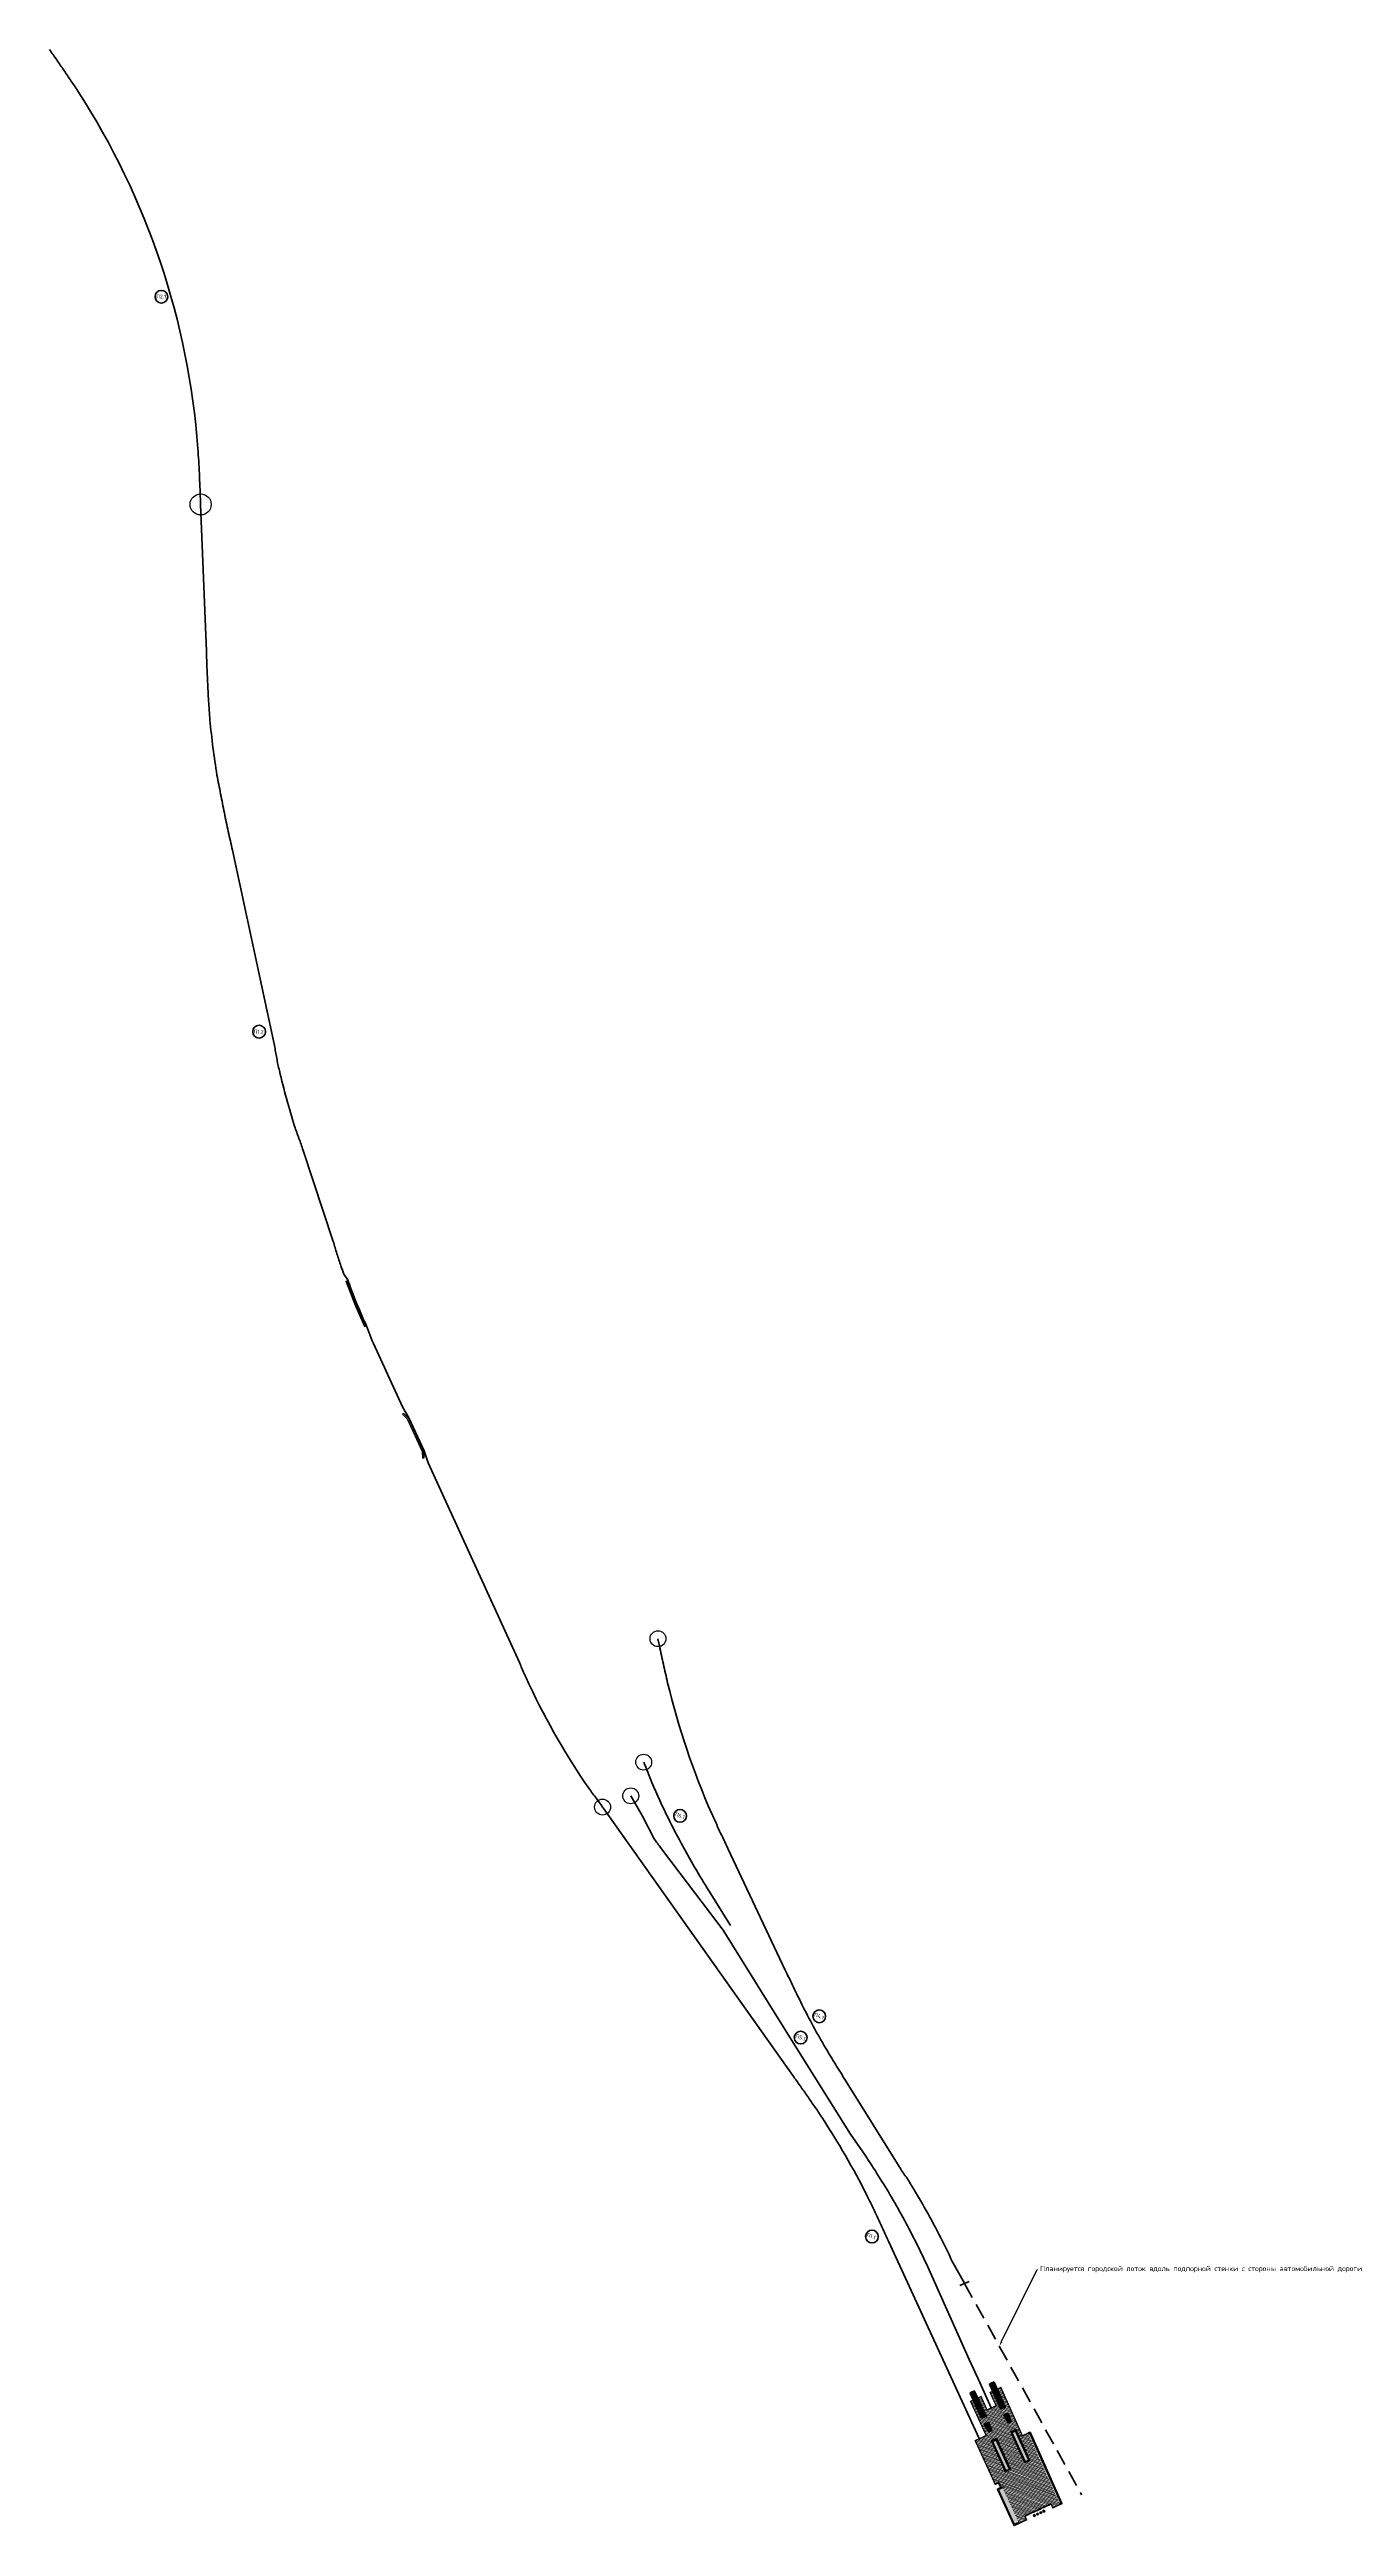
# Model space of a CAD drawing. Extents: x 8901 to 9915, y 12037 to 13981.
import ezdxf
from ezdxf import colors
from ezdxf.entities.mleader import LeaderData, LeaderLine
from ezdxf.math import Vec2, Vec3

# ---------------------------------------------------------------- set-up
doc = ezdxf.new("R2010")
doc.units = 0
doc.header["$LTSCALE"] = 5
doc.linetypes.add('DASHED', pattern=[0.75, 0.5, -0.25])
doc.linetypes.add('Сверху', pattern=[3.96875, 2.38125, -1.5875])
for name, color, linetype, lineweight in [('-ЛОТОК Киселева', 4, 'Continuous', 40), ('кресты здания и сооружения', 1, 'Continuous', 30), ('ЛОТОК', 1, 'Continuous', 40), ('Откосы и лоток 30.08.16', 1, 'Continuous', 40)]:
    doc.layers.add(name, color=color, linetype=linetype, lineweight=lineweight)
doc.layers.add('МГТ_ГП_ЗДАНИЯ', color=12, linetype='Continuous', lineweight=50, true_color=0xbd0000)
doc.styles.get("Standard").update_dxf_attribs({"font": 'simplex.shx'})
doc.linetypes.add('Водоотвод право', pattern='A,15,[130,ltypeshp.shx,S=0.75,R=0,X=0,Y=0],-1e-05,[130,ltypeshp.shx,S=2.527969,R=81.469167,X=-2.5,Y=0.375],-1e-05,[130,ltypeshp.shx,S=2.527969,R=-81.469167,X=-2.5,Y=-0.375],-1e-05,[130,ltypeshp.shx,S=0.75,R=0,X=-5,Y=0],-1e-05,[130,ltypeshp.shx,S=1.875,R=90,X=-3.125,Y=0.1875],-1e-05,[130,ltypeshp.shx,S=1.25,R=90,X=-3.75,Y=0.375],-1e-05,[130,ltypeshp.shx,S=0.625,R=90,X=-4.375,Y=0.5625],-1e-05,[130,ltypeshp.shx,S=1.875,R=90,X=-3.125,Y=-0.1875],-1e-05,[130,ltypeshp.shx,S=1.25,R=90,X=-3.75,Y=-0.375],-1e-05,[130,ltypeshp.shx,S=0.625,R=90,X=-4.375,Y=-0.5625],-1e-05,[130,ltypeshp.shx,S=2.5,R=90,X=-2.5,Y=0],-1e-05', length=15.00011)

# ---------------------------------------------------------------- blocks, each defined once
blk = doc.blocks.new('Вестибюль_18.11.19')
at = {"layer": 'МГТ_ГП_ЗДАНИЯ', "linetype": 'Continuous', "lineweight": 15, "ltscale": 0.4, "true_color": 0xd2515b}
h = blk.add_hatch(dxfattribs=at)
h.set_pattern_fill('ANSI31', color=13, scale=300)
h.set_pattern_definition([(45, (14044.5, 728287), (-673.5192, 673.5192), [])])
h.paths.add_polyline_path([(99196, 32241), (99200, 32749), (102540, 32718), (102540, 38838), (41200, 39404), (41200, 34628), (-304, 35013), (-290, 31839), (15213, 31693), (15177, 27850), (-304, 27996), (-304, 25716), (11200, 25614), (11200, 17835), (-300, 17890), (-302, 15045), (15214, 15067), (15443, 11226), (-300, 11204), (-300, 8821), (29200, 8821), (29200, -700), (66840, -700), (66840, 163), (66840, 2256), (71160, 2256), (71160, 3600), (71700, 3600), (102540, 3600), (102540, 10130), (99200, 10130)])
h.paths.add_polyline_path([(20462, 31551), (24332, 31551), (24332, 31223), (27422, 31223), (27422, 28543), (24332, 28543), (24332, 28181), (20462, 28181)], flags=16)
h.paths.add_polyline_path([(20482, 14802), (24352, 14802), (24352, 14474), (27442, 14474), (27442, 11794), (24352, 11794), (24352, 11432), (20482, 11432)], flags=16)
h.paths.add_polyline_path([(34839, 15024), (34836, 11018), (61135, 10995), (61135, 15000)], flags=16)
h.paths.add_polyline_path([(61110, 31557), (34811, 31788), (34775, 27789), (61074, 27558)], flags=16)
at = {"layer": 'МГТ_ГП_ЗДАНИЯ'}
h = blk.add_hatch(color=256, dxfattribs=at)
h.dxf.hatch_style = 1
h.paths.add_polyline_path([(102540, 38838), (102000, 38842), (101993, 40143), (41712, 40703), (41700, 39399), (41200, 39404), (41200, 41208), (102493, 40639), (102493, 39727), (102540, 39727), (102540, 38838)])
at = {"layer": 'МГТ_ГП_ЗДАНИЯ', "lineweight": 30, "true_color": 0xd14d58, "transparency": 33554610}
h = blk.add_hatch(color=13, dxfattribs=at)
h.dxf.hatch_style = 1
h.set_gradient(color1=(210, 81, 91), color2=(255, 240, 240), tint=1, name='HEMISPHERICAL')
h.paths.add_polyline_path([(101993, 40143), (41712, 40703), (41700, 39399), (102000, 38843)])
h = blk.add_hatch(color=13, dxfattribs=at)
h.dxf.hatch_style = 1
h.set_gradient(color1=(210, 81, 91), color2=(255, 240, 240), tint=1, name='HEMISPHERICAL')
h.paths.add_polyline_path([(-6418, 31896), (-6455, 28053), (15177, 27850), (15213, 31693)])
at = {"layer": 'МГТ_ГП_ЗДАНИЯ'}
h = blk.add_hatch(color=256, dxfattribs=at)
h.dxf.hatch_style = 1
h.paths.add_polyline_path([(15177, 27850), (-6455, 28053), (-6452, 28415), (14820, 28216), (14849, 31337), (-6422, 31536), (-6418, 31896), (15213, 31693)])
at = {"layer": 'МГТ_ГП_ЗДАНИЯ', "lineweight": 30, "true_color": 0xd14d58, "transparency": 33554610}
h = blk.add_hatch(color=13, dxfattribs=at)
h.dxf.hatch_style = 1
h.set_gradient(color1=(210, 81, 91), color2=(255, 240, 240), tint=1, name='HEMISPHERICAL')
h.paths.add_polyline_path([(20462, 31551), (24332, 31551), (24332, 31223), (27422, 31223), (27422, 28543), (24332, 28543), (24332, 28181), (20462, 28181)])
at = {"layer": 'МГТ_ГП_ЗДАНИЯ'}
h = blk.add_hatch(color=256, dxfattribs=at)
h.dxf.hatch_style = 1
h.paths.add_polyline_path([(20462, 30416), (20462, 31551), (24332, 31551), (24332, 31223), (27422, 31223), (27422, 28543), (24332, 28543), (24332, 28181), (20462, 28181), (20462, 29316), (20892, 29316), (20892, 28611), (23902, 28611), (23902, 28883), (24192, 28883), (24192, 28983), (26982, 28983), (26982, 30783), (24192, 30783), (24192, 30983), (23902, 30983), (23902, 31121), (20892, 31121), (20892, 30416)])
at = {"layer": 'МГТ_ГП_ЗДАНИЯ', "lineweight": 30, "true_color": 0xd14d58, "transparency": 33554610}
h = blk.add_hatch(color=13, dxfattribs=at)
h.dxf.hatch_style = 1
h.set_gradient(color1=(210, 81, 91), color2=(255, 240, 240), tint=1, name='HEMISPHERICAL')
h.paths.add_polyline_path([(61110, 31557), (34811, 31788), (34775, 27789), (61074, 27558)])
at = {"layer": 'МГТ_ГП_ЗДАНИЯ'}
h = blk.add_hatch(color=256, dxfattribs=at)
h.dxf.hatch_style = 1
h.paths.add_polyline_path([(34775, 27789), (61074, 27558), (61110, 31557), (34811, 31788), (34807, 31358), (60676, 31131), (60648, 27991), (34779, 28219)])
h = blk.add_hatch(color=256, dxfattribs=at)
h.dxf.hatch_style = 1
h.paths.add_polyline_path([(101460, 25827), (102540, 25827), (102540, 24747), (101460, 24747)])
h = blk.add_hatch(color=256, dxfattribs=at)
h.dxf.hatch_style = 1
h.paths.add_polyline_path([(101510, 23054), (102490, 23054), (102490, 22074), (101510, 22074)])
h = blk.add_hatch(color=256, dxfattribs=at)
h.dxf.hatch_style = 1
h.paths.add_polyline_path([(101510, 20303), (102490, 20303), (102490, 19310), (101510, 19310)])
at = {"layer": 'МГТ_ГП_ЗДАНИЯ', "lineweight": 30, "true_color": 0xd14d58, "transparency": 33554610}
h = blk.add_hatch(color=13, dxfattribs=at)
h.dxf.hatch_style = 1
h.set_gradient(color1=(210, 81, 91), color2=(255, 240, 240), tint=1, name='HEMISPHERICAL')
h.paths.add_polyline_path([(-6418, 15037), (-6414, 11196), (15219, 11226), (15214, 15067)])
at = {"layer": 'МГТ_ГП_ЗДАНИЯ'}
h = blk.add_hatch(color=256, dxfattribs=at)
h.dxf.hatch_style = 1
h.paths.add_polyline_path([(-6414, 11196), (15219, 11226), (15214, 15067), (-6418, 15037), (-6418, 14677), (14854, 14708), (14859, 11586), (-6415, 11556)])
at = {"layer": 'МГТ_ГП_ЗДАНИЯ', "lineweight": 30, "true_color": 0xd14d58, "transparency": 33554610}
h = blk.add_hatch(color=13, dxfattribs=at)
h.dxf.hatch_style = 1
h.set_gradient(color1=(210, 81, 91), color2=(255, 240, 240), tint=1, name='HEMISPHERICAL')
h.paths.add_polyline_path([(20482, 14802), (24352, 14802), (24352, 14474), (27442, 14474), (27442, 11794), (24352, 11794), (24352, 11432), (20482, 11432)])
at = {"layer": 'МГТ_ГП_ЗДАНИЯ'}
h = blk.add_hatch(color=256, dxfattribs=at)
h.dxf.hatch_style = 1
h.paths.add_polyline_path([(20482, 13667), (20482, 14802), (24352, 14802), (24352, 14474), (27442, 14474), (27442, 11794), (24352, 11794), (24352, 11432), (20482, 11432), (20482, 12567), (20912, 12567), (20912, 11862), (23922, 11862), (23922, 12134), (24212, 12134), (24212, 12234), (27002, 12234), (27002, 14034), (24212, 14034), (24212, 14234), (23922, 14234), (23922, 14372), (20912, 14372), (20912, 13667)])
h = blk.add_hatch(color=256, dxfattribs=at)
h.dxf.hatch_style = 1
h.paths.add_polyline_path([(34839, 15024), (61139, 15000), (61135, 11000), (34835, 11018), (34836, 11454), (60706, 11431), (60709, 14571), (34839, 14594)])
at = {"layer": 'МГТ_ГП_ЗДАНИЯ', "lineweight": 30, "true_color": 0xd14d58, "transparency": 33554610}
h = blk.add_hatch(color=13, dxfattribs=at)
h.dxf.hatch_style = 1
h.set_gradient(color1=(210, 81, 91), color2=(255, 240, 240), tint=1, name='HEMISPHERICAL')
h.paths.add_polyline_path([(34839, 15024), (34836, 11018), (61135, 10995), (61135, 15000)])
at = {"layer": 'МГТ_ГП_ЗДАНИЯ'}
h = blk.add_hatch(color=256, dxfattribs=at)
h.dxf.hatch_style = 1
h.paths.add_polyline_path([(71160, 3600), (71160, -740), (102540, -740), (102540, 3600), (101910, 3600), (101910, -200), (71700, -200), (71700, 3600)])
at = {"layer": 'МГТ_ГП_ЗДАНИЯ', "lineweight": 30, "true_color": 0xd14d58, "transparency": 33554610}
h = blk.add_hatch(color=13, dxfattribs=at)
h.dxf.hatch_style = 1
h.set_gradient(color1=(210, 81, 91), color2=(255, 240, 240), tint=1, name='HEMISPHERICAL')
h.paths.add_polyline_path([(101910, 3600), (71700, 3600), (71700, -200), (101910, -200)])
at = {"layer": 'МГТ_ГП_ЗДАНИЯ'}
h = blk.add_hatch(color=256, dxfattribs=at)
h.dxf.hatch_style = 1
h.paths.add_polyline_path([(101460, 17615), (102540, 17615), (102540, 16535), (101460, 16535)])
at = {"layer": 'МГТ_ГП_ЗДАНИЯ', "linetype": 'Сверху', "lineweight": 40, "const_width": 1000}
for points in [[(66840, 163), (66840, -700), (29200, -700), (29200, 8821), (-300, 8821), (-300, 17890), (11200, 17835), (11200, 25614), (-304, 25716), (-304, 35013), (41200, 34628), (41200, 39404)], [(102540, 38838), (102540, 32718), (99200, 32749), (99196, 32241)], [(99200, 10562), (99200, 10130), (102540, 10130), (102540, 3600)]]:
    blk.add_lwpolyline(points, dxfattribs=at)
at = {"layer": 'МГТ_ГП_ЗДАНИЯ'}
for points in [[(102540, 38838), (102000, 38842), (101993, 40143), (41712, 40703), (41700, 39399), (41200, 39404), (41200, 41208), (102493, 40639), (102493, 39727), (102540, 39727), (102540, 38838)], [(15177, 27850), (-6455, 28053), (-6452, 28415), (14820, 28216), (14849, 31337), (-6422, 31536), (-6418, 31896), (15213, 31693)], [(20462, 30416), (20462, 31551), (24332, 31551), (24332, 31223), (27422, 31223), (27422, 28543), (24332, 28543), (24332, 28181), (20462, 28181), (20462, 29316), (20892, 29316), (20892, 28611), (23902, 28611), (23902, 28883), (24192, 28883), (24192, 28983), (26982, 28983), (26982, 30783), (24192, 30783), (24192, 30983), (23902, 30983), (23902, 31121), (20892, 31121), (20892, 30416)], [(34775, 27789), (61074, 27558), (61110, 31557), (34811, 31788), (34807, 31358), (60676, 31131), (60648, 27991), (34779, 28219), (34775, 27789)], [(101460, 25827), (102540, 25827), (102540, 24747), (101460, 24747)], [(101510, 23054), (102490, 23054), (102490, 22074), (101510, 22074)], [(101510, 20303), (102490, 20303), (102490, 19310), (101510, 19310)], [(-6414, 11196), (15219, 11226), (15214, 15067), (-6418, 15037), (-6418, 14677), (14854, 14708), (14859, 11586), (-6415, 11556)], [(20482, 13667), (20482, 14802), (24352, 14802), (24352, 14474), (27442, 14474), (27442, 11794), (24352, 11794), (24352, 11432), (20482, 11432), (20482, 12567), (20912, 12567), (20912, 11862), (23922, 11862), (23922, 12134), (24212, 12134), (24212, 12234), (27002, 12234), (27002, 14034), (24212, 14034), (24212, 14234), (23922, 14234), (23922, 14372), (20912, 14372), (20912, 13667)], [(34839, 15024), (61139, 15000), (61135, 11000), (34835, 11018), (34836, 11454), (60706, 11431), (60709, 14571), (34839, 14594), (34839, 15024)], [(71160, 3600), (71160, -740), (102540, -740), (102540, 3600), (101910, 3600), (101910, -200), (71700, -200), (71700, 3600)], [(101460, 17615), (102540, 17615), (102540, 16535), (101460, 16535)]]:
    blk.add_lwpolyline(points, close=True, dxfattribs=at)
for points in [[(-7039, 28473), (-5197, 28456)], [(-7031, 29371), (-5188, 29354)], [(-7030, 29473), (-5187, 29456)], [(-7021, 30371), (-5179, 30354)], [(-7020, 30473), (-5178, 30456)], [(-7012, 31371), (-5170, 31354)], [(19927, 30416), (21427, 30416)], [(19927, 29316), (21427, 29316)], [(34080, 28260), (35980, 28243)], [(34088, 29185), (35988, 29168)], [(34089, 29235), (35989, 29218)], [(34097, 30185), (35997, 30168)], [(34098, 30235), (35997, 30218)], [(34106, 31185), (36006, 31168)], [(98596, 21969), (99796, 21969)], [(98600, 32241), (99800, 32241)], [(98600, 30851), (99800, 30851)], [(98600, 29651), (99800, 29651)], [(98600, 28451), (99800, 28451)], [(98600, 27251), (99800, 27251)], [(98600, 26069), (99800, 26069)], [(98600, 24619), (99800, 24619)], [(98600, 23270), (99800, 23270)], [(98600, 20621), (99800, 20621)], [(99200, 23270), (99196, 21969)], [(99200, 26069), (99200, 24619)], [(99200, 20620), (99200, 19308)], [(-7006, 14516), (-5164, 14498)], [(-7005, 13618), (-5163, 13600)], [(-7005, 13516), (-5162, 13498)], [(-7004, 12618), (-5161, 12600)], [(-7003, 12516), (-5161, 12498)], [(-7002, 11618), (-5160, 11600)], [(-6414, 11196), (-6415, 11556)], [(19927, 12567), (21427, 12567)], [(19947, 13667), (21447, 13667)], [(34136, 11489), (36036, 11488)], [(34137, 12464), (36037, 12463)], [(34137, 12414), (36037, 12413)], [(34138, 13464), (36038, 13463)], [(34138, 13414), (36038, 13413)], [(34139, 14414), (36039, 14413)], [(66240, 1263), (67440, 1263)], [(66240, 163), (67440, 163)], [(67160, 2256), (66840, 2256), (66840, 1263)], [(67160, 2856), (67160, 1656)], [(68190, 2856), (68190, 1656)], [(68360, 2256), (68190, 2256)], [(68360, 2856), (68360, 1656)], [(69390, 2856), (69390, 1656)], [(69560, 2256), (69390, 2256)], [(69560, 2856), (69560, 1656)], [(70900, 2853), (70900, 1653)], [(71160, 2253), (70900, 2253)], [(98600, 19308), (99800, 19308)], [(98600, 18126), (99800, 18126)], [(98600, 16545), (99800, 16545)], [(98600, 15345), (99800, 15345)], [(98600, 14145), (99800, 14145)], [(98600, 12945), (99800, 12945)], [(98600, 11745), (99800, 11745)], [(98600, 10562), (99800, 10562)], [(99200, 18126), (99200, 16545)]]:
    blk.add_lwpolyline(points, dxfattribs=at)
at = {"layer": 'МГТ_ГП_ЗДАНИЯ', "lineweight": 25}
for points in [[(-287, 31479), (-316, 28358)], [(89, 31475), (60, 28354)], [(464, 31472), (435, 28351)], [(839, 31468), (810, 28347)], [(1213, 31465), (1184, 28344)], [(1588, 31461), (1559, 28340)], [(1913, 31458), (1884, 28337)], [(2339, 31454), (2310, 28333)], [(2713, 31451), (2684, 28330)], [(3090, 31447), (3060, 28326)], [(3465, 31444), (3435, 28323)], [(3840, 31440), (3810, 28319)], [(4214, 31436), (4184, 28316)], [(5714, 31422), (5684, 28302)], [(6089, 31419), (6059, 28298)], [(6464, 31415), (6434, 28295)], [(6839, 31412), (6809, 28291)], [(7214, 31408), (7184, 28287)], [(7589, 31405), (7559, 28284)], [(7964, 31401), (7934, 28280)], [(8339, 31398), (8309, 28277)], [(8713, 31394), (8683, 28273)], [(9089, 31391), (9059, 28270)], [(9474, 31387), (9444, 28266)], [(10963, 31373), (10934, 28252)], [(11338, 31370), (11309, 28249)], [(11713, 31366), (11684, 28245)], [(12088, 31363), (12059, 28242)], [(12463, 31359), (12434, 28238)], [(12838, 31356), (12808, 28235)], [(13213, 31352), (13184, 28231)], [(13589, 31349), (13560, 28228)], [(13963, 31345), (13934, 28224)], [(14338, 31342), (14309, 28221)], [(14702, 31338), (14673, 28217)], [(24497, 29333), (26597, 30433)], [(24497, 30433), (26597, 29333)], [(-278, 11564), (-283, 14685)], [(97, 11565), (93, 14686)], [(472, 11566), (468, 14687)], [(847, 11566), (843, 14687)], [(1222, 11567), (1217, 14688)], [(1597, 11567), (1592, 14688)], [(1972, 11568), (1968, 14689)], [(2347, 11568), (2343, 14689)], [(2722, 11569), (2717, 14690)], [(3098, 11569), (3094, 14690)], [(3473, 11570), (3469, 14691)], [(3848, 11570), (3844, 14691)], [(4222, 11571), (4218, 14692)], [(5722, 11573), (5718, 14694)], [(6097, 11573), (6093, 14694)], [(6472, 11574), (6468, 14695)], [(6847, 11574), (6843, 14695)], [(7222, 11575), (7218, 14696)], [(7597, 11575), (7593, 14696)], [(7972, 11576), (7968, 14697)], [(8347, 11577), (8343, 14698)], [(8722, 11577), (8717, 14698)], [(9097, 11578), (9093, 14699)], [(9482, 11578), (9478, 14699)], [(10972, 11580), (10968, 14701)], [(11347, 11581), (11343, 14702)], [(11722, 11581), (11718, 14702)], [(12097, 11582), (12093, 14703)], [(12472, 11582), (12468, 14703)], [(12847, 11583), (12842, 14704)], [(13222, 11583), (13218, 14704)], [(13598, 11584), (13594, 14705)], [(13972, 11584), (13968, 14705)], [(14347, 11585), (14343, 14706)], [(14711, 11585), (14707, 14706)], [(24497, 12584), (26597, 13684)], [(24497, 13684), (26597, 12584)]]:
    blk.add_lwpolyline(points, dxfattribs=at)
for points in [[(24476, 29333), (26576, 29333), (26576, 30433), (24476, 30433)], [(24497, 12584), (26597, 12584), (26597, 13684), (24497, 13684)]]:
    blk.add_lwpolyline(points, close=True, dxfattribs=at)

msp = doc.modelspace()

# ---------------------------------------------------------------- linework, layer by layer
at = {"layer": '-ЛОТОК Киселева', "color": 215, "linetype": 'Водоотвод право', "ltscale": 0.4, "true_color": 0xa953a0, "flags": 128}
for points in [[(8901.2, 13980.8, -0.00051), (8906.8, 13972.7, -0.001563), (8912.4, 13964.5, -0.002604), (8918, 13956.3, -0.003646), (8923.5, 13948, -0.125949), (9017.6, 13667.7, -0.003646), (9018.3, 13657.8, -0.002604), (9018.8, 13647.9, -0.001563), (9019.2, 13637.9, -0.000521), (9019.6, 13627.9), (9019.8, 13623.8)], [(9019.8, 13623.8), (9024.2, 13514.7, -0.00066), (9024.6, 13499.8, 0.005376), (9025.3, 13484.7, 0.005935), (9026, 13469.7, 0.00394), (9027.1, 13454.6, 0.017994), (9032.6, 13411.5, 0.001975), (9035.5, 13396.6, -0.003377), (9038.4, 13381.9, 0.002344), (9041.5, 13367.1, -0.00099), (9044.7, 13352.5), (9077.7, 13199.3, -0.001621), (9079.5, 13189.4, 0.015349), (9081.6, 13179.6, 0.018748), (9093.5, 13135.9, 0.002949), (9096.9, 13126.4, -0.014283), (9100.2, 13117), (9123.9, 13045.5, 0.005561), (9126.7, 13035.9, -0.002571), (9129.9, 13026.3, 0.002795), (9132.1, 13019.9), (9135, 13015.7, 0.014115), (9147.7, 12984.1, -0.017184), (9150.3, 12978.4), (9152, 12973.7, 0.034273), (9155.4, 12965.5), (9178.2, 12915.7), (9183.3, 12907.1), (9195.2, 12881.2), (9198.3, 12871.7), (9270.1, 12715.1, 0.019562), (9273.9, 12705.9, -0.00682), (9278.1, 12696.7, 0.038388), (9324.4, 12616.4, 0.00655), (9330.5, 12608.4, 0.012195), (9335.2, 12601.7)], [(9619.3, 12227.9), (9619.2, 12228.1), (9609.4, 12245.7, 0.005855), (9603.3, 12258.4, 0.019969), (9580.1, 12300.8, 0.003125), (9574.9, 12309.4, -0.007718), (9569.2, 12317.6), (9525.8, 12387.2, -0.000391), (9521.9, 12393.6, -0.001172), (9517.9, 12400, -0.001953), (9514.1, 12406.3, -0.002734), (9510.2, 12412.7, -0.016344), (9491.6, 12446.9, -0.002734), (9488.3, 12453.6, -0.001953), (9485, 12460.3, -0.001172), (9481.8, 12467.1, -0.000391), (9478.6, 12473.8), (9433.5, 12569.3, -0.000391), (9430.3, 12576.1, -0.001172), (9427.1, 12582.9, -0.001953), (9424, 12589.7, -0.002734), (9420.9, 12596.5, -0.045579), (9386.3, 12699.2, -0.002734), (9384.6, 12706.4, -0.001953), (9383, 12713.7, -0.001172), (9381.4, 12721, -0.000391), (9379.8, 12728.3), (9378.7, 12733.8)], [(9435.7, 12508.8), (9418.9, 12535.8, -0.007839), (9407.4, 12554.6, -0.016482), (9386.9, 12592.7, -0.015884), (9373.9, 12621, -0.001574), (9367.5, 12636.9)], [(9630.9, 12106.1), (9559.6, 12261, 0.000521), (9555.5, 12270.1, 0.001563), (9551.2, 12279.2, 0.002604), (9547, 12288.1, 0.003645), (9542.6, 12297.1, 0.029703), (9507.2, 12358.3, 0.003645), (9501.7, 12366.6, 0.002604), (9496, 12374.8, 0.001563), (9490.3, 12383, 0.000521), (9484.5, 12391.1), (9336.3, 12600.3, -0.002652), (9335.2, 12601.7, -0.002652)], [(9640.3, 12130.2), (9631.4, 12150.1), (9622.8, 12168.2), (9590.1, 12241.4), (9581.5, 12259.5, 0.017138), (9562, 12295.5, 0.014255), (9541.3, 12328.5), (9529.8, 12344.9), (9487.8, 12412.2), (9477.1, 12429.1), (9429.9, 12505), (9396.2, 12549.5), (9380.8, 12569.9, -0.006945), (9375.8, 12576.7), (9366.5, 12594.5), (9357.3, 12610.5)]]:
    msp.add_lwpolyline(points, format="xyb", dxfattribs=at)
at = {"color": 1, "lineweight": 30}
for p, q in [((9179.1, 12910.7), (9178.3, 12910)), ((9178.3, 12910), (9181.9, 12906.3)), ((9179.1, 12910.7), (9182.8, 12906.9)), ((9181.9, 12906.3), (9193.6, 12880.8)), ((9182.8, 12906.9), (9194.6, 12881)), ((9193.6, 12880.8), (9193.9, 12875.5)), ((9195, 12875.5), (9193.9, 12875.5)), ((9194.6, 12881), (9195, 12875.5))]:
    msp.add_line(p, q, dxfattribs=at)
at = {"color": 2, "linetype": 'DASHED', "lineweight": 50, "ltscale": 5}
for p, q in [((9615.7, 12226.2), (9622.9, 12229.5)), ((9619.3, 12227.9), (9711.2, 12062.1))]:
    msp.add_line(p, q, dxfattribs=at)
at = {"color": 5, "lineweight": 50}
for centre in [(8989, 13786.8), (9065.7, 13210.1), (9396.1, 12594.8), (9505.3, 12437.5), (9490.7, 12420.8), (9546.6, 12264.7)]:
    msp.add_circle(centre, 5, dxfattribs=at)
at = {"layer": 'кресты здания и сооружения', "color": 3}
for centre, radius in [((9019.8, 13623.8), 8.27), ((9019.8, 13623.8), 8.27), ((9378.7, 12733.8), 6.25), ((9367.5, 12636.9), 6.25), ((9357.3, 12610.5), 6.25), ((9335.2, 12601.7), 6.25)]:
    msp.add_circle(centre, radius, dxfattribs=at)
at = {"layer": 'Откосы и лоток 30.08.16', "color": 1, "lineweight": 30}
for p, q in [((9133.8, 13014.3), (9141.2, 12994.7)), ((9134.8, 13014.6), (9142.2, 12995.1)), ((9141.2, 12994.7), (9148.4, 12978.7)), ((9142.2, 12995.1), (9149.3, 12979.1)), ((9148.4, 12978.7), (9149.3, 12979.1))]:
    msp.add_line(p, q, dxfattribs=at)
msp.add_lwpolyline([(9133.8, 13014.3), (9134.8, 13014.6)], dxfattribs=at)

# ---------------------------------------------------------------- block references
at = {"layer": 'МГТ_ГП_ЗДАНИЯ', "color": 162, "xscale": 0.001, "yscale": 0.001, "zscale": 0.001, "rotation": 294.6140098863846}
msp.add_blockref('Вестибюль_18.11.19', (9616.1, 12131.4), dxfattribs=at)

# ---------------------------------------------------------------- texts
at = {"layer": 'ЛОТОК', "color": 5, "lineweight": 30}
for s, rotation, p in [('Л2.1', 358.7288, (8984.7, 13785.5)), ('Л1.2', 358.7288, (9061.3, 13208.7)), ('Л6.1', 339.3292, (9391.5, 12595)), ('Л4.1', 339.3292, (9500.7, 12437.7)), ('Л5.1', 339.3292, (9486.2, 12421)), ('Л1.1', 339.3292, (9542, 12264.9))]:
    msp.add_text(s, height=3, rotation=rotation, dxfattribs=at).set_placement(p)

# ---------------------------------------------------------------- leaders
at = {"color": 2, "lineweight": 30}
ml = msp.add_multileader_mtext('Standard', dxfattribs=at)
ml.set_content('Планируется городской лоток вдоль подпорной стенки с стороны автомобильной дороги', color=2)
ml.set_leader_properties()
ml.build(insert=Vec2(0, 0))
ml.multileader.update_dxf_attribs({"text_right_attachment_type": 6, "dogleg_length": 0.36})
ctx = ml.context
ctx.base_point, ctx.plane_origin = Vec3(9676.6, 12238.9), Vec3(9640.7, 12179.4)
ctx.right_attachment = 6
notes = []
notes.append((ctx, [(0, (1, 1, 0), (9676.2, 12238.9), (1, 0), 0.36, [(0, [(9646.6, 12178.7)], 0, [])])]))
ctx.mtext.insert, ctx.mtext.flow_direction = Vec3(9678.6, 12241.6), 5
for ctx, leaders in notes:
    for number, flags, end, landing, length, lines in leaders:
        leader = LeaderData()
        leader.index, (leader.has_last_leader_line, leader.has_dogleg_vector, leader.attachment_direction) = number, flags
        leader.last_leader_point, leader.dogleg_vector, leader.dogleg_length = Vec3(end), Vec3(landing), length
        for number, points, colour, breaks in lines:
            line = LeaderLine()
            line.index, line.vertices, line.color, line.breaks = number, Vec3.list(points), colors.encode_raw_color(colour), breaks
            leader.lines.append(line)
        ctx.leaders.append(leader)

doc.saveas('drawing.dxf')
